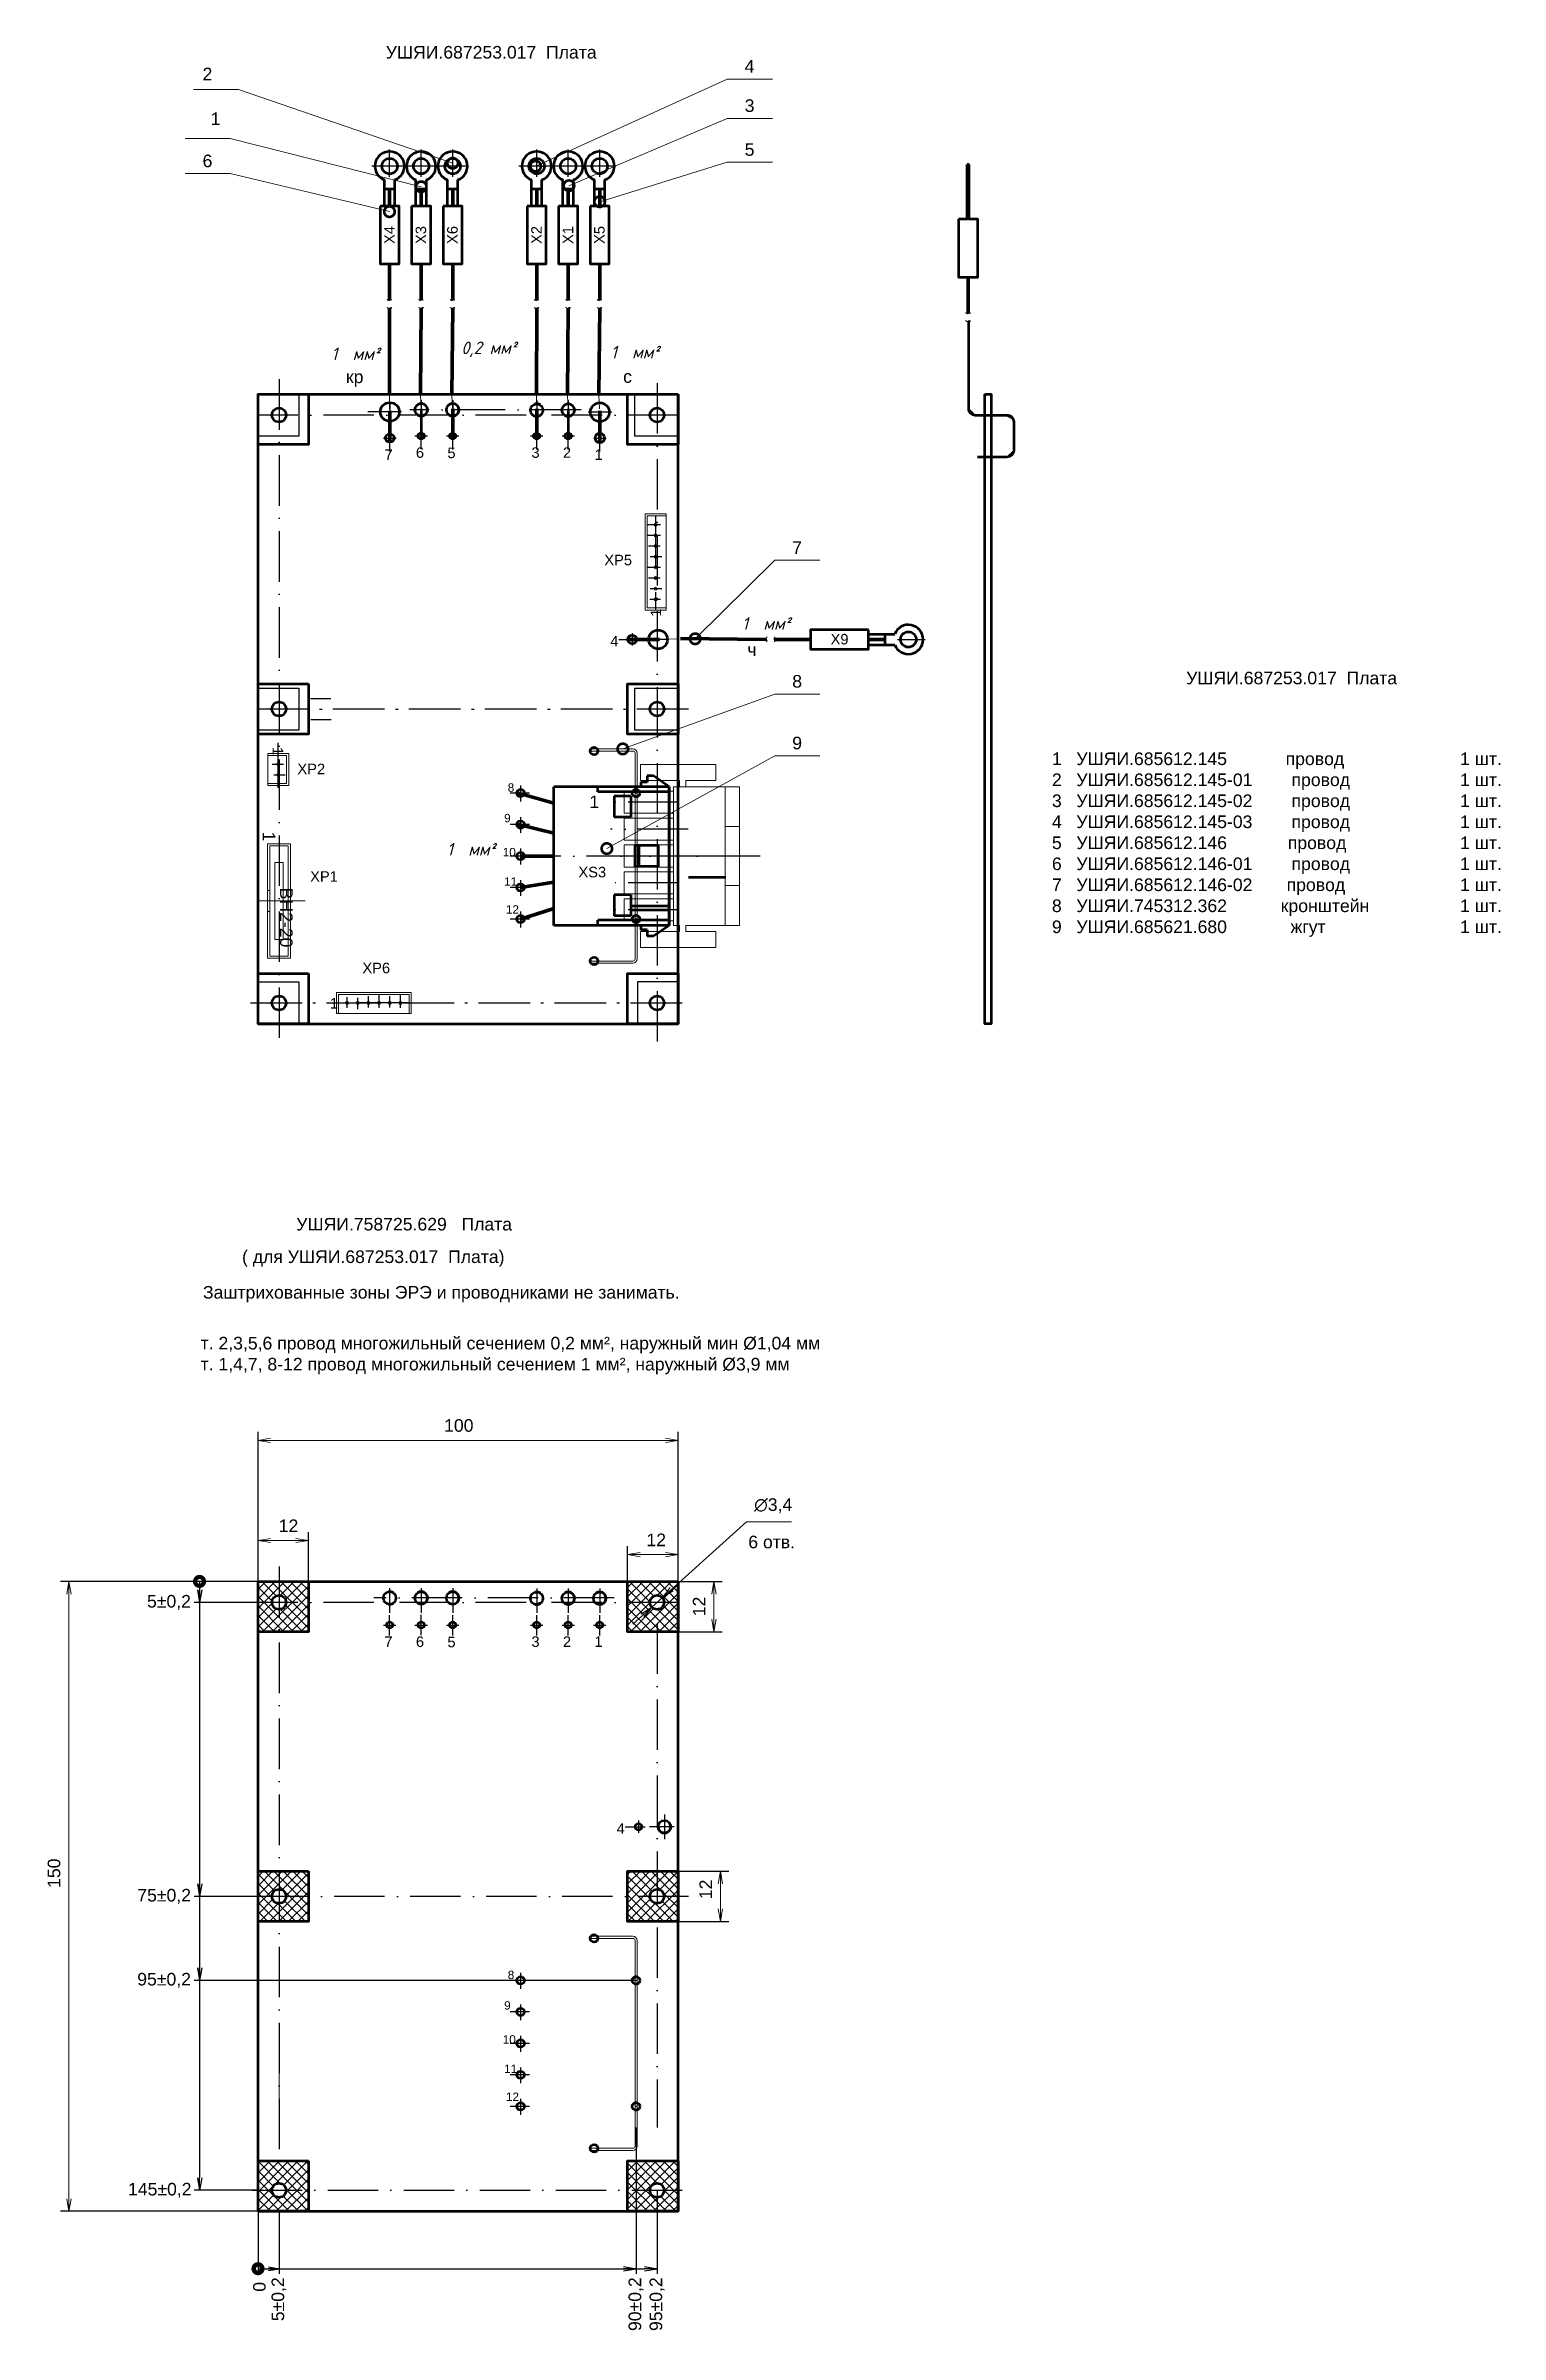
# Model space of a CAD drawing. Header units: millimetres. Extents: x 3219 to 51106, y -14166 to 2695.
# Drawn here: x 5096 to 5442, y 1405 to 1950 of the extents above; entities that cross this region are included whole.
import ezdxf

# ---------------------------------------------------------------- set-up
doc = ezdxf.new("R2010")
doc.units = ezdxf.units.MM
doc.linetypes.add('ACAD_ISO10W100', pattern=[18, 12, -3, 0, -3])
doc.linetypes.add('невидимая2', pattern=[4.7625, 3.175, -1.5875])
doc.layers.get('0').update_dxf_attribs({"lineweight": 53})
for name, color, linetype, lineweight in [('01', 254, 'Continuous', 70), ('1', 1, 'Continuous', 18), ('TEXT', 2, 'Continuous', 20), ('TONK', 3, 'Continuous', 20), ('жгут', 9, 'Continuous', 100), ('невидим', 1, 'невидимая2', 18), ('Оси', 3, 'ACAD_ISO10W100', 25), ('Размеры', 2, 'Continuous', 18), ('Штриховка', 80, 'Continuous', 20)]:
    doc.layers.add(name, color=color, linetype=linetype, lineweight=lineweight)
doc.styles.add('Arial', font='arial.ttf', dxfattribs={"height": 3})
doc.styles.add('Arialc', font='arial.ttf')
doc.styles.add('ArialCr', font='arial.ttf', dxfattribs={"height": 2.5})
doc.styles.add('гост', font='GOST Common Italic.ttf')
doc.dimstyles.new('Arial', dxfattribs={"dimscale": 0, "dimtxt": 3, "dimasz": 3, "dimexe": 2, "dimexo": 0, "dimgap": 2, "dimtad": 1, "dimtoh": 1, "dimdec": 1, "dimrnd": 0.1, "dimzin": 9, "dimtxsty": 'Arial', "dimblk": 'OPEN', "dimcen": -3, "dimdle": 1.25, "dimclrd": 256, "dimclre": 256, "dimclrt": 256, "dimadec": 1, "dimazin": 2, "dimtfac": 1, "dimtdec": 1, "dimtmove": 0, "dimatfit": 3, "dimldrblk": 'DOTSMALL', "dimfxl": 2, "dimtvp": 1.5, "dimtolj": 1, "dimtzin": 1, "dimlwd": -1, "dimarcsym": 0})
doc.dimstyles.new('Basa', dxfattribs={"dimtxt": 3, "dimasz": 3, "dimexe": 1.25, "dimexo": 0, "dimgap": 0, "dimtad": 0, "dimjust": 4, "dimtoh": 1, "dimdec": 1, "dimtxsty": 'Arial', "dimblk1": 'DOTSMALL', "dimblk2": 'OPEN', "dimsah": 1, "dimcen": 2.5, "dimclrd": 256, "dimclre": 256, "dimclrt": 256, "dimadec": 0, "dimazin": 0, "dimtfac": 1, "dimtdec": 1, "dimtmove": 1, "dimatfit": 3, "dimldrblk": 'OPEN', "dimfxl": 1.25, "dimarcsym": 0})
pattern_1 = [(315, (7249.3838, -1320.8676), (1.122532, 1.122532), []), (45, (7249.3838, -1320.8676), (-1.122532, 1.122532), [])]
pattern_2 = [(315, (7249.3838, -1330.8676), (1.122532, 1.122532), []), (45, (7249.3838, -1330.8676), (-1.122532, 1.122532), [])]
pattern_3 = [(315, (7249.3838, -1340.8676), (1.122532, 1.122532), []), (45, (7249.3838, -1340.8676), (-1.122532, 1.122532), [])]

msp = doc.modelspace()

# ---------------------------------------------------------------- texts
at = {"style": 'Arialc'}
for s, p in [('8', (5206.07, 1772.77)), ('9', (5205.21, 1765.5)), ('10', (5204.88, 1757.4)), ('11', (5205.22, 1750.41)), ('12', (5205.63, 1743.75)), ('8', (5206.07, 1490.03)), ('9', (5205.21, 1482.76)), ('10', (5204.88, 1474.66)), ('11', (5205.22, 1467.67)), ('12', (5205.63, 1461.01))]:
    msp.add_text(s, height=2, dxfattribs=at).set_placement(p)
msp.add_text('ВН2-20', height=3, rotation=270, dxfattribs=at).set_placement((5151.86, 1749.92))
for s, insert, char_height, width, attachment_point, style in [('4', (5263.65, 1945.52), 3, 10.8743, 5, 'Arial'), ('2', (5134.58, 1943.69), 3, 10.8743, 5, 'Arial'), ('3', (5263.65, 1936.14), 3, 10.8743, 5, 'Arial'), ('1', (5136.52, 1933.05), 3, 10.8743, 5, 'Arial'), ('6', (5134.58, 1922.98), 3, 10.8743, 5, 'Arial'), ('5', (5263.65, 1925.69), 3, 10.8743, 5, 'Arial'), ('кр', (5169.64, 1871.13), 3, 10.8743, 5, 'Arial'), ('с', (5234.59, 1871.63), 3, 10.8743, 5, 'Arial'), ('7', (5274.97, 1830.91), 3, 10.8743, 5, 'Arial'), ('XР5', (5232.36, 1827.94), 2.5, 13.8001, 5, 'ArialCr'), ('Х9', (5285.07, 1809.09), 2.5, 13.8001, 5, 'ArialCr'), ('ч', (5264.21, 1806.58), 3, 10.8743, 5, 'Arial'), ('8', (5274.97, 1799.05), 3, 10.8743, 5, 'Arial'), ('9', (5274.97, 1784.35), 3, 10.8743, 5, 'Arial'), ('\\P1   УШЯИ.685612.145            провод        ^I^I 1 шт.\\P2   УШЯИ.685612.145-01        провод       ^I^I 1 шт.\\P3   УШЯИ.685612.145-02        провод       ^I^I 1 шт.\\P4   УШЯИ.685612.145-03        провод       ^I^I 1 шт.\\P5   УШЯИ.685612.146^I       провод       ^I^I 1 шт.\\P6   УШЯИ.685612.146-01        провод       ^I^I 1 шт.\\P7   УШЯИ.685612.146-02       провод       ^I^I 1 шт.\\P8   УШЯИ.745312.362           кронштейн       ^I^I 1 шт.\\P9   УШЯИ.685621.680             жгут       ^I^I 1 шт.', (5335.63, 1787.13), 3, 155.9592, 1, 'Arial'), ('XР2', (5159.3, 1778.21), 2.5, 13.8001, 5, 'ArialCr'), ('XS3', (5226.2, 1753.63), 2.5, 13.8001, 5, 'ArialCr'), ('XР1', (5162.33, 1752.61), 2.5, 13.8001, 5, 'ArialCr'), ('XР6', (5174.77, 1730.79), 2.5, 13.8001, 5, 'ArialCr')]:
    msp.add_mtext(s, dxfattribs=dict(insert=insert, char_height=char_height, width=width, attachment_point=attachment_point, style=style))
at = {"char_height": 2.5, "width": 13.8001, "attachment_point": 5, "rotation": 90, "style": 'ArialCr'}
for s, insert in [('Х4', (5177.91, 1905.36)), ('Х3', (5185.41, 1905.36)), ('Х6', (5192.91, 1905.36)), ('Х5', (5227.91, 1905.36)), ('Х2', (5212.91, 1905.36)), ('Х1', (5220.41, 1905.36))]:
    msp.add_mtext(s, dxfattribs=dict(at, insert=insert))
at = {"layer": 'TEXT', "style": 'ArialCr'}
msp.add_text('1', height=3, dxfattribs=at).set_placement((5225.52, 1768.87))
msp.add_text('1', height=3, rotation=270, dxfattribs=at).set_placement((5147.71, 1763.3))
at = {"layer": 'TONK', "char_height": 3, "attachment_point": 4, "style": 'гост'}
for s, insert, width in [('1  мм²', (5164.07, 1877.07), 11.0428), ('0,2 мм²', (5195.01, 1878.13), 18.087), ('1  мм²', (5230.61, 1877.47), 11.0428), ('1  мм²', (5261.85, 1812.83), 11.0428), ('1  мм²', (5191.59, 1759.07), 11.0428)]:
    msp.add_mtext(s, dxfattribs=dict(at, insert=insert, width=width))
at = {"layer": 'Размеры', "style": 'Arialc'}
for s, height, p in [('УШЯИ.687253.017  Плата', 3, (5177.02, 1947.37)), ('7', 2.5, (5176.75, 1851.8)), ('6', 2.5, (5184.21, 1852.29)), ('5', 2.5, (5191.71, 1852.21)), ('3', 2.5, (5211.71, 1852.29)), ('2', 2.5, (5219.21, 1852.29)), ('1', 2.5, (5226.75, 1851.8)), ('4', 2.5, (5230.48, 1807.37)), ('УШЯИ.687253.017  Плата', 3, (5367.59, 1798.36)), ('УШЯИ.758725.629   Плата ', 3, (5155.72, 1668.3)), (' ( для УШЯИ.687253.017  Плата)', 3, (5141.65, 1660.55)), ('7', 2.5, (5176.71, 1569.13)), ('6', 2.5, (5184.21, 1569.13)), ('5', 2.5, (5191.71, 1569.05)), ('3', 2.5, (5211.71, 1569.13)), ('2', 2.5, (5219.21, 1569.13)), ('1', 2.5, (5226.71, 1569.13)), ('4', 2.5, (5231.98, 1524.63))]:
    msp.add_text(s, height=height, dxfattribs=at).set_placement(p)
at = {"layer": 'Размеры', "char_height": 3}
for s, insert, width, attachment_point, style in [('Заштрихованные зоны ЭРЭ и проводниками не занимать.', (5133.51, 1655.08), 148.4397, 1, 'Arialc'), ('т. 2,3,5,6 провод многожильный сечением 0,2 мм², наружный мин %%C1,04 мм\\Pт. 1,4,7, 8-12 провод многожильный сечением 1 мм², наружный %%C3,9 мм', (5132.96, 1642.97), 148.4397, 1, 'Arialc'), ('6 отв.', (5268.91, 1594.1), 13.5474, 5, 'Arial')]:
    msp.add_mtext(s, dxfattribs=dict(at, insert=insert, width=width, attachment_point=attachment_point, style=style))
at = {"layer": 'Размеры', "insert": (5148.43, 1417.91), "char_height": 3, "width": 2.7955, "attachment_point": 1, "rotation": 270, "style": 'Arial'}
msp.add_mtext('0', dxfattribs=at)

# ---------------------------------------------------------------- blocks, each defined once
blk = doc.blocks.new('A$C766C7C66')
for p, q in [((10.39, 35.62), (14.14, 38.22)), ((14.14, 38.22), (15.64, 38.22)), ((15.64, 36.72), (15.64, 38.22)), ((10.39, 35.62), (37.82, 35.62)), ((10.39, 35.62), (10.39, 2.6)), ((10.39, 2.6), (10.39, 35.62)), ((10.39, 34.42), (27.39, 34.42)), ((15.64, 36.72), (17.14, 36.72)), ((17.14, 35.62), (17.14, 36.72)), ((19.52, 33.36), (23.52, 33.36)), ((19.52, 28.36), (19.52, 33.36)), ((23.52, 28.36), (23.52, 33.36)), ((27.39, 35.62), (27.39, 34.42)), ((37.82, 35.62), (37.82, 2.6)), ((19.52, 31.91), (10.39, 31.91)), ((19.52, 31.01), (10.39, 31.01)), ((19.52, 28.36), (23.52, 28.36)), ((12.92, 21.61), (12.92, 16.61)), ((12.92, 21.61), (18.52, 21.61)), ((12.92, 16.61), (18.52, 16.61)), ((17.52, 21.61), (17.52, 16.61)), ((18.52, 21.61), (18.52, 16.61)), ((19.52, 9.86), (23.52, 9.86)), ((19.52, 4.86), (19.52, 9.86)), ((23.52, 4.86), (23.52, 9.86)), ((10.39, 3.8), (27.39, 3.8)), ((10.39, 2.6), (37.82, 2.6)), ((10.39, 2.6), (14.14, 0)), ((15.64, 1.5), (17.14, 1.5)), ((15.64, 0), (15.64, 1.5)), ((17.14, 1.5), (17.14, 2.6)), ((19.52, 4.86), (23.52, 4.86)), ((27.39, 3.8), (27.39, 2.6)), ((14.14, 0), (15.64, 0))]:
    blk.add_line(p, q)
at = {"layer": 'Оси'}
blk.add_line((0, 19.11), (40.87, 19.11), dxfattribs=at)
blk = doc.blocks.new('A$C15A94739')
for p, q in [((4.94, 38.27), (17.69, 38.27)), ((4.94, 38.27), (4.94, 5.25)), ((8.34, 38.27), (8.34, 5.25)), ((10.54, 43.52), (28.54, 43.52)), ((10.54, 43.52), (10.54, 39.77)), ((10.54, 39.77), (17.69, 39.77)), ((17.69, 39.77), (17.69, 38.27)), ((19.19, 39.77), (28.54, 39.77)), ((19.19, 39.77), (19.19, 38.27)), ((19.19, 38.27), (20.69, 38.27)), ((20.69, 38.27), (20.69, 5.25)), ((20.69, 38.27), (20.69, 5.25)), ((28.54, 43.52), (28.54, 39.77)), ((20.69, 37.18), (32.37, 37.18)), ((32.37, 37.18), (32.37, 31.93)), ((4.94, 28.76), (8.34, 28.76)), ((20.69, 31.93), (32.37, 31.93)), ((20.69, 30.78), (32.37, 30.78)), ((32.37, 30.78), (32.37, 25.53)), ((20.69, 25.53), (32.37, 25.53)), ((20.69, 24.38), (32.37, 24.38)), ((32.37, 24.38), (32.37, 19.13)), ((20.69, 19.13), (32.37, 19.13)), ((20.69, 17.98), (32.37, 17.98)), ((32.37, 17.98), (32.37, 12.73)), ((4.94, 14.76), (8.34, 14.76)), ((20.69, 12.73), (32.37, 12.73)), ((20.69, 11.58), (32.37, 11.58)), ((32.37, 11.58), (32.37, 6.33)), ((20.69, 6.33), (32.37, 6.33)), ((4.94, 5.25), (20.69, 5.25)), ((10.54, 3.75), (17.69, 3.75)), ((10.54, 3.75), (10.54, 0)), ((17.69, 5.25), (17.69, 3.75)), ((19.19, 5.25), (19.19, 3.75)), ((19.19, 3.75), (28.54, 3.75)), ((28.54, 3.75), (28.54, 0)), ((10.54, 0), (28.54, 0))]:
    blk.add_line(p, q)
at = {"layer": 'Оси'}
for p, q in [((19.42, 34.56), (36.08, 34.56)), ((19.42, 28.16), (36.08, 28.16)), ((0, 21.76), (41.15, 21.76)), ((17.19, 15.36), (35.64, 15.36)), ((19.42, 8.96), (36.08, 8.96))]:
    blk.add_line(p, q, dxfattribs=at)
blk = doc.blocks.new('_DotSmall')
at = {"color": 0, "linetype": 'ByBlock', "const_width": 0.5}
blk.add_lwpolyline([(-0.0625, 0, 1), (0.0625, 0, 1)], format="xyb", close=True, dxfattribs=at)
blk = doc.blocks.new('_Open')
at = {"color": 0, "linetype": 'ByBlock', "lineweight": -2}
for p, q in [((-1, 0.17), (0, 0)), ((-1, -0.17), (0, 0)), ((0, 0), (-1, 0))]:
    blk.add_line(p, q, dxfattribs=at)
blk = doc.blocks.new('*D402')
at = {"layer": 'Defpoints', "color": 0, "transparency": 16777216}
for p in [(5146.62, 1434.73), (5151.62, 1434.73), (5151.62, 1421.07)]:
    blk.add_point(p, dxfattribs=at)
at = {"layer": 'Размеры', "lineweight": -2, "transparency": 16777216}
for p, q in [((5146.62, 1434.73), (5146.62, 1419.82)), ((5151.62, 1434.73), (5151.62, 1419.82)), ((5146.62, 1421.07), (5149.12, 1421.07))]:
    blk.add_line(p, q, dxfattribs=at)
at = {"layer": 'Размеры', "lineweight": -2, "transparency": 16777216, "xscale": 2.5, "yscale": 2.5, "zscale": 2.5, "rotation": 180}
blk.add_blockref('_DotSmall', (5146.62, 1421.07), dxfattribs=at)
at = {"layer": 'Размеры', "lineweight": -2, "transparency": 16777216, "xscale": 2.5, "yscale": 2.5, "zscale": 2.5}
blk.add_blockref('_Open', (5151.62, 1421.07), dxfattribs=at)
at = {"layer": 'Размеры', "transparency": 16777216, "insert": (5151.62, 1413.79), "char_height": 3, "attachment_point": 5, "rotation": 90, "style": 'Arial'}
blk.add_mtext('5±0,2', dxfattribs=at)
blk = doc.blocks.new('*D403')
at = {"layer": 'Defpoints', "color": 0, "transparency": 16777216}
for p in [(5241.62, 1439.73), (5146.62, 1434.73), (5241.62, 1421.07)]:
    blk.add_point(p, dxfattribs=at)
at = {"layer": 'Размеры', "lineweight": -2, "transparency": 16777216}
for p, q in [((5241.62, 1439.73), (5241.62, 1419.82)), ((5146.62, 1434.73), (5146.62, 1419.82)), ((5146.62, 1421.07), (5238.62, 1421.07))]:
    blk.add_line(p, q, dxfattribs=at)
at = {"layer": 'Размеры', "lineweight": -2, "transparency": 16777216, "xscale": 3, "yscale": 3, "zscale": 3, "rotation": 180}
blk.add_blockref('_DotSmall', (5146.62, 1421.07), dxfattribs=at)
at = {"layer": 'Размеры', "lineweight": -2, "transparency": 16777216, "xscale": 3, "yscale": 3, "zscale": 3}
blk.add_blockref('_Open', (5241.62, 1421.07), dxfattribs=at)
at = {"layer": 'Размеры', "transparency": 16777216, "insert": (5241.62, 1412.62), "char_height": 3, "attachment_point": 5, "rotation": 90, "style": 'Arial'}
blk.add_mtext('95±0,2', dxfattribs=at)
blk = doc.blocks.new('*D404')
at = {"layer": 'Defpoints', "color": 0, "transparency": 16777216}
for p in [(5236.62, 1454.73), (5146.62, 1434.73), (5236.62, 1421.07)]:
    blk.add_point(p, dxfattribs=at)
at = {"layer": 'Размеры', "lineweight": -2, "transparency": 16777216}
for p, q in [((5236.62, 1454.73), (5236.62, 1419.82)), ((5146.62, 1434.73), (5146.62, 1419.82)), ((5146.62, 1421.07), (5233.62, 1421.07))]:
    blk.add_line(p, q, dxfattribs=at)
at = {"layer": 'Размеры', "lineweight": -2, "transparency": 16777216, "xscale": 3, "yscale": 3, "zscale": 3, "rotation": 180}
blk.add_blockref('_DotSmall', (5146.62, 1421.07), dxfattribs=at)
at = {"layer": 'Размеры', "lineweight": -2, "transparency": 16777216, "xscale": 3, "yscale": 3, "zscale": 3}
blk.add_blockref('_Open', (5236.62, 1421.07), dxfattribs=at)
at = {"layer": 'Размеры', "transparency": 16777216, "insert": (5236.62, 1412.62), "char_height": 3, "attachment_point": 5, "rotation": 90, "style": 'Arial'}
blk.add_mtext('90±0,2', dxfattribs=at)
blk = doc.blocks.new('*D405')
at = {"layer": 'Defpoints', "color": 0, "transparency": 16777216}
for p in [(5146.62, 1584.73), (5132.7, 1579.73), (5146.62, 1579.73)]:
    blk.add_point(p, dxfattribs=at)
at = {"layer": 'Размеры', "lineweight": -2, "transparency": 16777216}
for p, q in [((5146.62, 1584.73), (5131.45, 1584.73)), ((5132.7, 1584.73), (5132.7, 1582.73)), ((5146.62, 1579.73), (5131.45, 1579.73))]:
    blk.add_line(p, q, dxfattribs=at)
at = {"layer": 'Размеры', "lineweight": -2, "transparency": 16777216, "xscale": 3, "yscale": 3, "zscale": 3}
for name, p, rotation in [('_DotSmall', (5132.7, 1584.73), 90), ('_Open', (5132.7, 1579.73), 270)]:
    blk.add_blockref(name, p, dxfattribs=dict(at, rotation=rotation))
at = {"layer": 'Размеры', "transparency": 16777216, "insert": (5125.42, 1579.73), "char_height": 3, "attachment_point": 5, "style": 'Arial'}
blk.add_mtext('5±0,2', dxfattribs=at)
blk = doc.blocks.new('*D406')
at = {"layer": 'Defpoints', "color": 0, "transparency": 16777216}
for p in [(5146.62, 1584.73), (5132.7, 1509.73), (5146.62, 1509.73)]:
    blk.add_point(p, dxfattribs=at)
at = {"layer": 'Размеры', "lineweight": -2, "transparency": 16777216}
for p, q in [((5146.62, 1584.73), (5131.45, 1584.73)), ((5132.7, 1584.73), (5132.7, 1512.73)), ((5146.62, 1509.73), (5131.45, 1509.73))]:
    blk.add_line(p, q, dxfattribs=at)
at = {"layer": 'Размеры', "lineweight": -2, "transparency": 16777216, "xscale": 3, "yscale": 3, "zscale": 3}
for name, p, rotation in [('_DotSmall', (5132.7, 1584.73), 90), ('_Open', (5132.7, 1509.73), 270)]:
    blk.add_blockref(name, p, dxfattribs=dict(at, rotation=rotation))
at = {"layer": 'Размеры', "transparency": 16777216, "insert": (5124.27, 1509.73), "char_height": 3, "attachment_point": 5, "style": 'Arial'}
blk.add_mtext('75±0,2', dxfattribs=at)
blk = doc.blocks.new('*D407')
at = {"layer": 'Defpoints', "color": 0, "transparency": 16777216}
for p in [(5146.62, 1584.73), (5132.7, 1439.73), (5146.62, 1439.73)]:
    blk.add_point(p, dxfattribs=at)
at = {"layer": 'Размеры', "lineweight": -2, "transparency": 16777216}
for p, q in [((5146.62, 1584.73), (5131.45, 1584.73)), ((5132.7, 1584.73), (5132.7, 1442.73)), ((5146.62, 1439.73), (5131.45, 1439.73))]:
    blk.add_line(p, q, dxfattribs=at)
at = {"layer": 'Размеры', "lineweight": -2, "transparency": 16777216, "xscale": 3, "yscale": 3, "zscale": 3}
for name, p, rotation in [('_DotSmall', (5132.7, 1584.73), 90), ('_Open', (5132.7, 1439.73), 270)]:
    blk.add_blockref(name, p, dxfattribs=dict(at, rotation=rotation))
at = {"layer": 'Размеры', "transparency": 16777216, "insert": (5123.23, 1439.73), "char_height": 3, "attachment_point": 5, "style": 'Arial'}
blk.add_mtext('145±0,2', dxfattribs=at)
blk = doc.blocks.new('*D408')
at = {"layer": 'Defpoints', "color": 0, "transparency": 16777216}
for p in [(5146.62, 1584.73), (5132.7, 1489.73), (5236.62, 1489.73)]:
    blk.add_point(p, dxfattribs=at)
at = {"layer": 'Размеры', "lineweight": -2, "transparency": 16777216}
for p, q in [((5146.62, 1584.73), (5131.45, 1584.73)), ((5132.7, 1584.73), (5132.7, 1492.73)), ((5236.62, 1489.73), (5131.45, 1489.73))]:
    blk.add_line(p, q, dxfattribs=at)
at = {"layer": 'Размеры', "lineweight": -2, "transparency": 16777216, "xscale": 3, "yscale": 3, "zscale": 3}
for name, p, rotation in [('_DotSmall', (5132.7, 1584.73), 90), ('_Open', (5132.7, 1489.73), 270)]:
    blk.add_blockref(name, p, dxfattribs=dict(at, rotation=rotation))
at = {"layer": 'Размеры', "transparency": 16777216, "insert": (5124.26, 1489.73), "char_height": 3, "attachment_point": 5, "style": 'Arial'}
blk.add_mtext('95±0,2', dxfattribs=at)
blk = doc.blocks.new('*D409')
at = {"layer": 'Defpoints', "color": 0, "transparency": 16777216}
for p in [(5146.62, 1618.32), (5146.62, 1584.73), (5246.62, 1584.73)]:
    blk.add_point(p, dxfattribs=at)
at = {"layer": 'Размеры', "lineweight": -2, "transparency": 16777216}
for p, q in [((5146.62, 1584.73), (5146.62, 1620.32)), ((5246.62, 1584.73), (5246.62, 1620.32))]:
    blk.add_line(p, q, dxfattribs=at)
at = {"layer": 'Размеры', "transparency": 16777216}
blk.add_line((5243.62, 1618.32), (5149.62, 1618.32), dxfattribs=at)
at = {"layer": 'Размеры', "transparency": 16777216, "xscale": 3, "yscale": 3, "zscale": 3, "rotation": 180}
blk.add_blockref('_Open', (5146.62, 1618.32), dxfattribs=at)
at = {"layer": 'Размеры', "transparency": 16777216, "xscale": 3, "yscale": 3, "zscale": 3}
blk.add_blockref('_Open', (5246.62, 1618.32), dxfattribs=at)
at = {"layer": 'Размеры', "transparency": 16777216, "insert": (5194.42, 1621.85), "char_height": 3, "attachment_point": 5, "style": 'Arial'}
blk.add_mtext('\\A1;100', dxfattribs=at)
blk = doc.blocks.new('*D396')
at = {"layer": 'Defpoints', "color": 0, "transparency": 16777216}
for p in [(5246.62, 1584.73), (5246.62, 1572.73), (5255.15, 1572.73)]:
    blk.add_point(p, dxfattribs=at)
at = {"layer": 'Размеры', "lineweight": -2, "transparency": 16777216}
for p, q in [((5246.62, 1584.73), (5257.15, 1584.73)), ((5246.62, 1572.73), (5257.15, 1572.73))]:
    blk.add_line(p, q, dxfattribs=at)
at = {"layer": 'Размеры', "transparency": 16777216}
blk.add_line((5255.15, 1581.73), (5255.15, 1575.73), dxfattribs=at)
at = {"layer": 'Размеры', "transparency": 16777216, "xscale": 3, "yscale": 3, "zscale": 3}
for p, rotation in [((5255.15, 1584.73), 90), ((5255.15, 1572.73), 270)]:
    blk.add_blockref('_Open', p, dxfattribs=dict(at, rotation=rotation))
at = {"layer": 'Размеры', "transparency": 16777216, "insert": (5251.64, 1578.77), "char_height": 3, "attachment_point": 5, "rotation": 90, "style": 'Arial'}
blk.add_mtext('\\A1;12', dxfattribs=at)
blk = doc.blocks.new('*D397')
at = {"layer": 'Defpoints', "color": 0, "transparency": 16777216}
for p in [(5246.62, 1591.11), (5234.62, 1584.73), (5246.62, 1584.73)]:
    blk.add_point(p, dxfattribs=at)
at = {"layer": 'Размеры', "lineweight": -2, "transparency": 16777216}
for p, q in [((5234.62, 1584.73), (5234.62, 1593.11)), ((5246.62, 1584.73), (5246.62, 1593.11))]:
    blk.add_line(p, q, dxfattribs=at)
at = {"layer": 'Размеры', "transparency": 16777216}
blk.add_line((5237.62, 1591.11), (5243.62, 1591.11), dxfattribs=at)
at = {"layer": 'Размеры', "transparency": 16777216, "xscale": 3, "yscale": 3, "zscale": 3, "rotation": 180}
blk.add_blockref('_Open', (5234.62, 1591.11), dxfattribs=at)
at = {"layer": 'Размеры', "transparency": 16777216, "xscale": 3, "yscale": 3, "zscale": 3}
blk.add_blockref('_Open', (5246.62, 1591.11), dxfattribs=at)
at = {"layer": 'Размеры', "transparency": 16777216, "insert": (5241.42, 1594.62), "char_height": 3, "attachment_point": 5, "style": 'Arial'}
blk.add_mtext('\\A1;12', dxfattribs=at)
blk = doc.blocks.new('*D398')
at = {"layer": 'Defpoints', "color": 0, "transparency": 16777216}
for p in [(5246.62, 1515.73), (5246.62, 1503.73), (5256.7, 1503.73)]:
    blk.add_point(p, dxfattribs=at)
at = {"layer": 'Размеры', "lineweight": -2, "transparency": 16777216}
for p, q in [((5246.62, 1515.73), (5258.7, 1515.73)), ((5246.62, 1503.73), (5258.7, 1503.73))]:
    blk.add_line(p, q, dxfattribs=at)
at = {"layer": 'Размеры', "transparency": 16777216}
blk.add_line((5256.7, 1512.73), (5256.7, 1506.73), dxfattribs=at)
at = {"layer": 'Размеры', "transparency": 16777216, "xscale": 3, "yscale": 3, "zscale": 3}
for p, rotation in [((5256.7, 1515.73), 90), ((5256.7, 1503.73), 270)]:
    blk.add_blockref('_Open', p, dxfattribs=dict(at, rotation=rotation))
at = {"layer": 'Размеры', "transparency": 16777216, "insert": (5253.2, 1511.39), "char_height": 3, "attachment_point": 5, "rotation": 90, "style": 'Arial'}
blk.add_mtext('\\A1;12', dxfattribs=at)
blk = doc.blocks.new('*D399')
at = {"layer": 'Defpoints', "color": 0, "transparency": 16777216}
for p in [(5146.62, 1594.47), (5146.62, 1584.73), (5158.62, 1584.73)]:
    blk.add_point(p, dxfattribs=at)
at = {"layer": 'Размеры', "lineweight": -2, "transparency": 16777216}
for p, q in [((5146.62, 1584.73), (5146.62, 1596.47)), ((5158.62, 1584.73), (5158.62, 1596.47))]:
    blk.add_line(p, q, dxfattribs=at)
at = {"layer": 'Размеры', "transparency": 16777216}
blk.add_line((5155.62, 1594.47), (5149.62, 1594.47), dxfattribs=at)
at = {"layer": 'Размеры', "transparency": 16777216, "xscale": 3, "yscale": 3, "zscale": 3, "rotation": 180}
blk.add_blockref('_Open', (5146.62, 1594.47), dxfattribs=at)
at = {"layer": 'Размеры', "transparency": 16777216, "xscale": 3, "yscale": 3, "zscale": 3}
blk.add_blockref('_Open', (5158.62, 1594.47), dxfattribs=at)
at = {"layer": 'Размеры', "transparency": 16777216, "insert": (5153.88, 1597.98), "char_height": 3, "attachment_point": 5, "style": 'Arial'}
blk.add_mtext('\\A1;12', dxfattribs=at)
blk = doc.blocks.new('*D400')
at = {"layer": 'Defpoints', "color": 0, "transparency": 16777216}
for p in [(5242.88, 1580.87), (5240.36, 1578.59)]:
    blk.add_point(p, dxfattribs=at)
at = {"layer": 'Размеры', "transparency": 16777216}
for p, q in [((5262.92, 1598.88), (5245.11, 1582.87)), ((5273.63, 1598.88), (5262.92, 1598.88)), ((5240.36, 1578.59), (5242.88, 1580.87)), ((5238.13, 1576.59), (5235.89, 1574.58))]:
    blk.add_line(p, q, dxfattribs=at)
at = {"layer": 'Размеры', "transparency": 16777216, "xscale": 3, "yscale": 3, "zscale": 3}
for p, rotation in [((5242.88, 1580.87), 221.9673131753704), ((5240.36, 1578.59), 41.96731317537039)]:
    blk.add_blockref('_Open', p, dxfattribs=dict(at, rotation=rotation))
at = {"layer": 'Размеры', "transparency": 16777216, "insert": (5269.27, 1602.74), "char_height": 3, "attachment_point": 5, "style": 'Arial'}
blk.add_mtext('\\A1;∅3,4', dxfattribs=at)
blk = doc.blocks.new('*D401')
at = {"layer": 'Defpoints', "color": 0, "transparency": 16777216}
for p in [(5146.62, 1584.73), (5101.59, 1434.73), (5146.62, 1434.73)]:
    blk.add_point(p, dxfattribs=at)
at = {"layer": 'Размеры', "lineweight": -2, "transparency": 16777216}
for p, q in [((5146.62, 1584.73), (5099.59, 1584.73)), ((5146.62, 1434.73), (5099.59, 1434.73))]:
    blk.add_line(p, q, dxfattribs=at)
at = {"layer": 'Размеры', "transparency": 16777216}
blk.add_line((5101.59, 1581.73), (5101.59, 1437.73), dxfattribs=at)
at = {"layer": 'Размеры', "transparency": 16777216, "xscale": 3, "yscale": 3, "zscale": 3}
for p, rotation in [((5101.59, 1584.73), 90), ((5101.59, 1434.73), 270)]:
    blk.add_blockref('_Open', p, dxfattribs=dict(at, rotation=rotation))
at = {"layer": 'Размеры', "transparency": 16777216, "insert": (5098.06, 1515.24), "char_height": 3, "attachment_point": 5, "rotation": 90, "style": 'Arial'}
blk.add_mtext('\\A1;150', dxfattribs=at)
blk = doc.blocks.new('A$C7cf964cf')
for p, q in [((-22.4, 5), (-22.4, 0)), ((-22.4, 5), (0.5, 5)), ((-22.4, 0), (-22.4, 5)), ((0.5, 5), (-22.4, 5)), ((-22.4, 0), (0.5, 0)), ((0.5, 0), (-22.4, 0)), ((-21.9, 0), (-21.9, 4.5)), ((0, 4.5), (-21.9, 4.5)), ((0, 0), (0, 4.5)), ((0.5, 5), (0.5, 0)), ((0.5, 0), (0.5, 5))]:
    blk.add_line(p, q)
for centre in [(-19.86, 2.5), (-17.32, 2.5), (-14.78, 2.5), (-12.24, 2.5), (-9.7, 2.5), (-7.16, 2.5), (-4.62, 2.5), (-2.08, 2.5)]:
    blk.add_circle(centre, 0.35)
at = {"layer": 'Оси'}
for p, q in [((0, 2.5), (-22.4, 2.5)), ((-19.86, 1.32), (-19.86, 3.86)), ((-17.32, 1.03), (-17.32, 3.76)), ((-14.78, 1.42), (-14.78, 4.15)), ((-12.24, 1.32), (-12.24, 4.45)), ((-9.7, 1.03), (-9.7, 3.76)), ((-7.16, 1.42), (-7.16, 4.15)), ((-4.62, 1.32), (-4.62, 4.45)), ((-2.08, 1.32), (-2.08, 4.45))]:
    blk.add_line(p, q, dxfattribs=at)
at = {"style": 'Arialc'}
blk.add_text('1', height=2.5, dxfattribs=at).set_placement((-23.96, 1.18))
blk = doc.blocks.new('A$C4d0c2a60')
for p, q in [((-6.02, 5), (-6.02, 0)), ((-6.02, 5), (1.6, 5)), ((-6.02, 0), (-6.02, 5)), ((1.6, 5), (-6.02, 5)), ((-6.02, 0), (1.6, 0)), ((1.6, 0), (-6.02, 0)), ((-5.52, 0), (-5.52, 4.5)), ((1.1, 4.5), (-5.52, 4.5)), ((1.1, 0), (1.1, 4.5)), ((1.6, 5), (1.6, 0)), ((1.6, 0), (1.6, 5))]:
    blk.add_line(p, q)
for centre in [(-3.48, 2.5), (-0.94, 2.5)]:
    blk.add_circle(centre, 0.35)
at = {"layer": 'Оси'}
for p, q in [((2.15, 2.5), (-8.56, 2.5)), ((-3.48, 1.03), (-3.48, 3.76)), ((-0.94, 1.42), (-0.94, 4.15))]:
    blk.add_line(p, q, dxfattribs=at)
at = {"style": 'Arialc'}
blk.add_text('1', height=2.5, dxfattribs=at).set_placement((-7.58, 1.18))
blk = doc.blocks.new('A$C37fabe92')
for p, q in [((2.5, 17.8), (-2.5, 17.8)), ((-2.5, 17.8), (-2.5, 0)), ((-2.5, 17.8), (2.5, 17.8)), ((-2.5, 0), (-2.5, 17.8)), ((-2.5, 17.3), (2, 17.3)), ((2, 0.5), (2, 17.3)), ((2.5, 17.8), (2.5, 0)), ((2.5, 0), (2.5, 17.8)), ((-2.5, 0.5), (2, 0.5)), ((2.5, 0), (-2.5, 0)), ((-2.5, 0), (2.5, 0))]:
    blk.add_line(p, q)
for centre in [(0, 15.26), (0, 12.72), (0, 10.18), (0, 7.64), (0, 5.1), (0, 2.56)]:
    blk.add_circle(centre, 0.35)
at = {"layer": 'Оси'}
for p, q in [((0, 0.5), (0, 17.8)), ((-1.47, 12.72), (1.26, 12.72)), ((-1.18, 15.26), (1.36, 15.26)), ((-1.18, 7.64), (1.95, 7.64)), ((-1.08, 10.18), (1.65, 10.18)), ((-1.18, 2.56), (1.95, 2.56)), ((-1.08, 5.1), (1.65, 5.1))]:
    blk.add_line(p, q, dxfattribs=at)
at = {"style": 'Arialc'}
blk.add_text('1', height=2.5, rotation=270, dxfattribs=at).set_placement((-1.32, 19.36))
blk = doc.blocks.new('A$C3702a2b4')
for p, q in [((0, 7.2), (0, -4.25)), ((-13.65, 3.72), (-13.65, -1.73)), ((-13.65, 3.72), (13.65, 3.72)), ((-13.15, 3.2), (13.15, 3.2)), ((-13.15, 3.2), (-13.15, -1.2)), ((-9.15, 2), (-9.15, 0)), ((-9.15, 2), (9.15, 2)), ((-9.15, 0), (9.15, 0)), ((9.15, 2), (9.15, 0)), ((13.15, 3.2), (13.15, -1.2)), ((13.65, 3.72), (13.65, -1.73)), ((-13.65, -1.73), (13.65, -1.73)), ((-13.15, -1.2), (13.15, -1.2)), ((-2.5, -1.2), (-2.5, -1.73)), ((2.5, -1.2), (2.5, -1.73))]:
    blk.add_line(p, q)

# ---------------------------------------------------------------- dimensions: what is measured, and where the dimension line sits
at = {"layer": 'Размеры'}
for base, p1, p2, picture, middle in [((5146.62, 1618.32), (5246.62, 1584.73), (5146.62, 1584.73), '*D409', (5194.42, 1618.32)), ((5146.62, 1594.47), (5158.62, 1584.73), (5146.62, 1584.73), '*D399', (5153.88, 1594.47)), ((5246.62, 1591.11), (5234.62, 1584.73), (5246.62, 1584.73), '*D397', (5241.42, 1591.11))]:
    dim = msp.add_linear_dim(base=base, p1=p1, p2=p2, dimstyle='Arial', override={"dimscale": 1}, dxfattribs=at)
    dim.commit()
    dim.dimension.update_dxf_attribs({"geometry": picture, "text_midpoint": middle, "dimtype": 160})
dim = msp.add_diameter_dim_2p(p1=(5240.36, 1578.59), p2=(5242.88, 1580.87), dimstyle='Arial', override={"dimscale": 1}, dxfattribs=at)
dim.commit()
dim.dimension.update_dxf_attribs({"geometry": '*D400', "text_midpoint": (5269.27, 1598.88), "dimtype": 163})
for base, p1, p2, picture, middle in [((5101.59, 1434.73), (5146.62, 1584.73), (5146.62, 1434.73), '*D401', (5101.59, 1515.24)), ((5255.15, 1572.73), (5246.62, 1584.73), (5246.62, 1572.73), '*D396', (5255.15, 1578.77)), ((5256.7, 1503.73), (5246.62, 1515.73), (5246.62, 1503.73), '*D398', (5256.7, 1511.39))]:
    dim = msp.add_linear_dim(base=base, p1=p1, p2=p2, angle=270, dimstyle='Arial', override={"dimscale": 1}, dxfattribs=at)
    dim.commit()
    dim.dimension.update_dxf_attribs({"geometry": picture, "text_midpoint": middle, "dimtype": 160})
for base, p2, picture, middle in [((5132.7, 1439.73), (5146.62, 1439.73), '*D407', (5123.23, 1439.73)), ((5132.7, 1489.73), (5236.62, 1489.73), '*D408', (5124.26, 1489.73)), ((5132.7, 1509.73), (5146.62, 1509.73), '*D406', (5124.27, 1509.73)), ((5132.7, 1579.73), (5146.62, 1579.73), '*D405', (5125.42, 1579.73))]:
    dim = msp.add_linear_dim(base=base, p1=(5146.62, 1584.73), p2=p2, angle=270, dimstyle='Basa', override={"dimgap": 1, "dimtol": 1, "dimlim": 0, "dimtp": 0.2, "dimtm": 0.2}, dxfattribs=at)
    dim.commit()
    dim.dimension.update_dxf_attribs({"geometry": picture, "text_midpoint": middle})
for base, p2, override, picture, middle in [((5236.62, 1421.07), (5236.62, 1454.73), {"dimgap": 1, "dimtol": 1, "dimlim": 0, "dimtp": 0.2, "dimtm": 0.2}, '*D404', (5236.62, 1412.62)), ((5241.62, 1421.07), (5241.62, 1439.73), {"dimgap": 1, "dimtol": 1, "dimlim": 0, "dimtp": 0.2, "dimtm": 0.2}, '*D403', (5241.62, 1412.62)), ((5151.62, 1421.07), (5151.62, 1434.73), {"dimasz": 2.5, "dimgap": 1, "dimtol": 1, "dimlim": 0, "dimtp": 0.2, "dimtm": 0.2}, '*D402', (5151.62, 1413.79))]:
    dim = msp.add_linear_dim(base=base, p1=(5146.62, 1434.73), p2=p2, dimstyle='Basa', override=override, dxfattribs=at)
    dim.commit()
    dim.dimension.update_dxf_attribs({"geometry": picture, "text_midpoint": middle})

# ---------------------------------------------------------------- hatches: boundary and pattern name
at = {"layer": 'Штриховка'}
h = msp.add_hatch(dxfattribs=at)
h.set_pattern_fill('ANSI37', color=256, scale=0.5, angle=-90)
h.set_pattern_definition(pattern_1)
h.paths.add_polyline_path([(5153.32, 1579.73, 0.414214), (5151.62, 1581.43, 0.414214), (5149.92, 1579.73), (5146.62, 1579.73), (5146.62, 1584.73), (5158.62, 1584.73), (5158.62, 1579.73)])
h.paths.add_polyline_path([(5146.62, 1572.73), (5146.62, 1579.73), (5149.92, 1579.73, 0.414214), (5151.62, 1578.03, 0.414214), (5153.32, 1579.73), (5158.62, 1579.73), (5158.62, 1572.73)])
h = msp.add_hatch(dxfattribs=at)
h.set_pattern_fill('ANSI37', color=256, scale=0.5, angle=-90)
h.set_pattern_definition(pattern_1)
h.paths.add_polyline_path([(5239.92, 1579.73, -1), (5243.32, 1579.73), (5246.62, 1579.73), (5246.62, 1584.73), (5234.62, 1584.73), (5234.62, 1579.73)])
h.paths.add_polyline_path([(5239.92, 1579.73), (5234.62, 1579.73), (5234.62, 1572.73), (5246.62, 1572.73), (5246.62, 1579.73), (5243.32, 1579.73, -1)])
h = msp.add_hatch(dxfattribs=at)
h.set_pattern_fill('ANSI37', color=256, scale=0.5, angle=-90)
h.set_pattern_definition(pattern_2)
h.paths.add_polyline_path([(5153.32, 1509.73, 0.414214), (5151.62, 1511.43), (5151.62, 1515.73), (5158.62, 1515.73), (5158.62, 1509.73)])
h.paths.add_polyline_path([(5146.62, 1509.73), (5146.62, 1515.73), (5151.62, 1515.73), (5151.62, 1511.43, 0.414214), (5149.92, 1509.73)])
h.paths.add_polyline_path([(5146.62, 1503.73), (5146.62, 1509.73), (5149.92, 1509.73, 0.414214), (5151.62, 1508.03), (5151.62, 1503.73)])
h.paths.add_polyline_path([(5151.62, 1503.73), (5151.62, 1508.03, 0.414214), (5153.32, 1509.73), (5158.62, 1509.73), (5158.62, 1503.73)])
h = msp.add_hatch(dxfattribs=at)
h.set_pattern_fill('ANSI37', color=256, scale=0.5, angle=-90)
h.set_pattern_definition(pattern_2)
h.paths.add_polyline_path([(5239.92, 1509.73, -0.414214), (5241.62, 1511.43), (5241.62, 1515.73), (5234.62, 1515.73), (5234.62, 1509.73)])
h.paths.add_polyline_path([(5246.62, 1509.73), (5246.62, 1515.73), (5241.62, 1515.73), (5241.62, 1511.43, -0.414214), (5243.32, 1509.73)])
h.paths.add_polyline_path([(5246.62, 1503.73), (5246.62, 1509.73), (5243.32, 1509.73, -0.414214), (5241.62, 1508.03), (5241.62, 1503.73)])
h.paths.add_polyline_path([(5241.62, 1503.73), (5241.62, 1508.03, -0.414214), (5239.92, 1509.73), (5234.62, 1509.73), (5234.62, 1503.73)])
h = msp.add_hatch(dxfattribs=at)
h.set_pattern_fill('ANSI37', color=256, scale=0.5, angle=-90)
h.set_pattern_definition(pattern_3)
h.paths.add_polyline_path([(5153.32, 1439.73, -0.414214), (5151.62, 1438.03, -0.414214), (5149.92, 1439.73), (5146.62, 1439.73), (5146.62, 1434.73), (5158.62, 1434.73), (5158.62, 1439.73)])
h.paths.add_polyline_path([(5146.62, 1446.73), (5146.62, 1439.73), (5149.92, 1439.73, -0.414214), (5151.62, 1441.43, -0.414214), (5153.32, 1439.73), (5158.62, 1439.73), (5158.62, 1446.73)])
h = msp.add_hatch(dxfattribs=at)
h.set_pattern_fill('ANSI37', color=256, scale=0.5, angle=-90)
h.set_pattern_definition(pattern_3)
h.paths.add_polyline_path([(5239.92, 1439.73, 0.414214), (5241.62, 1438.03, 0.414214), (5243.32, 1439.73), (5246.62, 1439.73), (5246.62, 1434.73), (5234.62, 1434.73), (5234.62, 1439.73)])
h.paths.add_polyline_path([(5246.62, 1446.73), (5246.62, 1439.73), (5243.32, 1439.73, 0.414214), (5241.62, 1441.43, 0.414214), (5239.92, 1439.73), (5234.62, 1439.73), (5234.62, 1446.73)])

# ---------------------------------------------------------------- linework, layer by layer
for p, q in [((5176.71, 1912.25), (5176.71, 1918.49)), ((5179.21, 1912.25), (5179.21, 1918.49)), ((5184.21, 1912.25), (5184.21, 1918.49)), ((5186.71, 1912.25), (5186.71, 1918.49)), ((5191.71, 1912.25), (5191.71, 1918.49)), ((5194.21, 1912.25), (5194.21, 1918.49)), ((5211.71, 1912.25), (5211.71, 1918.49)), ((5214.21, 1912.25), (5214.21, 1918.49)), ((5219.21, 1912.25), (5219.21, 1918.49)), ((5221.71, 1912.25), (5221.71, 1918.49)), ((5226.71, 1912.25), (5226.71, 1918.49)), ((5229.21, 1912.25), (5229.21, 1918.49)), ((5315.44, 1909.12), (5315.44, 1922.11)), ((5315.94, 1909.12), (5315.94, 1922.11)), ((5179.21, 1916.25), (5176.71, 1916.25)), ((5179.21, 1916.25), (5176.71, 1916.25)), ((5179.21, 1916.25), (5176.71, 1916.25)), ((5186.71, 1916.25), (5184.21, 1916.25)), ((5186.71, 1916.25), (5184.21, 1916.25)), ((5186.71, 1916.25), (5184.21, 1916.25)), ((5194.21, 1916.25), (5191.71, 1916.25)), ((5194.21, 1916.25), (5191.71, 1916.25)), ((5194.21, 1916.25), (5191.71, 1916.25)), ((5214.21, 1916.25), (5211.71, 1916.25)), ((5214.21, 1916.25), (5211.71, 1916.25)), ((5214.21, 1916.25), (5211.71, 1916.25)), ((5221.71, 1916.25), (5219.21, 1916.25)), ((5221.71, 1916.25), (5219.21, 1916.25)), ((5221.71, 1916.25), (5219.21, 1916.25)), ((5229.21, 1916.25), (5226.71, 1916.25)), ((5229.21, 1916.25), (5226.71, 1916.25)), ((5229.21, 1916.25), (5226.71, 1916.25)), ((5179.21, 1912.25), (5176.71, 1912.25)), ((5179.21, 1912.25), (5176.71, 1912.25)), ((5186.71, 1912.25), (5184.21, 1912.25)), ((5186.71, 1912.25), (5184.21, 1912.25)), ((5194.21, 1912.25), (5191.71, 1912.25)), ((5194.21, 1912.25), (5191.71, 1912.25)), ((5214.21, 1912.25), (5211.71, 1912.25)), ((5214.21, 1912.25), (5211.71, 1912.25)), ((5221.71, 1912.25), (5219.21, 1912.25)), ((5221.71, 1912.25), (5219.21, 1912.25)), ((5229.21, 1912.25), (5226.71, 1912.25)), ((5229.21, 1912.25), (5226.71, 1912.25)), ((5146.62, 1867.47), (5246.62, 1867.47)), ((5146.62, 1737.47), (5146.62, 1867.47)), ((5146.62, 1867.47), (5246.62, 1867.47)), ((5146.62, 1717.47), (5146.62, 1867.47)), ((5185.46, 1863.99), (5185.46, 1856.77)), ((5220.46, 1863.99), (5220.46, 1856.77)), ((5246.62, 1737.47), (5246.62, 1867.47)), ((5246.62, 1717.47), (5246.62, 1867.47)), ((5291.96, 1810.29), (5298.19, 1810.29)), ((5291.96, 1807.79), (5291.96, 1810.29)), ((5291.96, 1807.79), (5291.96, 1810.29)), ((5295.96, 1807.79), (5295.96, 1810.29)), ((5295.96, 1807.79), (5295.96, 1810.29)), ((5295.96, 1807.79), (5295.96, 1810.29)), ((5291.96, 1807.79), (5298.19, 1807.79)), ((5249.12, 1752.47), (5258, 1752.47)), ((5146.62, 1717.47), (5246.62, 1717.47)), ((5146.62, 1717.47), (5246.62, 1717.47)), ((5146.62, 1584.73), (5246.62, 1584.73)), ((5146.62, 1434.73), (5146.62, 1584.73)), ((5246.62, 1434.73), (5246.62, 1584.73)), ((5146.62, 1434.73), (5246.62, 1434.73))]:
    msp.add_line(p, q)
for points in [[(5175.67, 1912.25), (5175.67, 1898.45), (5180.25, 1898.45), (5180.25, 1912.25)], [(5183.17, 1912.25), (5183.17, 1898.45), (5187.75, 1898.45), (5187.75, 1912.25)], [(5190.67, 1912.25), (5190.67, 1898.45), (5195.25, 1898.45), (5195.25, 1912.25)], [(5210.67, 1912.25), (5210.67, 1898.45), (5215.25, 1898.45), (5215.25, 1912.25)], [(5218.17, 1912.25), (5218.17, 1898.45), (5222.75, 1898.45), (5222.75, 1912.25)], [(5225.67, 1912.25), (5225.67, 1898.45), (5230.25, 1898.45), (5230.25, 1912.25)], [(5313.4, 1909.12), (5313.4, 1895.32), (5317.98, 1895.32), (5317.98, 1909.12)], [(5158.62, 1867.47), (5158.62, 1855.47), (5146.62, 1855.47), (5146.62, 1867.47)], [(5246.62, 1867.47), (5246.62, 1855.47), (5234.62, 1855.47), (5234.62, 1867.47)], [(5319.69, 1867.47), (5321.19, 1867.47), (5321.19, 1717.47), (5319.69, 1717.47)], [(5291.96, 1811.33), (5278.16, 1811.33), (5278.16, 1806.75), (5291.96, 1806.75)], [(5158.62, 1798.47), (5158.62, 1786.47), (5146.62, 1786.47), (5146.62, 1798.47)], [(5246.62, 1798.47), (5246.62, 1786.47), (5234.62, 1786.47), (5234.62, 1798.47)], [(5158.62, 1729.47), (5158.62, 1717.47), (5146.62, 1717.47), (5146.62, 1729.47)], [(5246.62, 1729.47), (5246.62, 1717.47), (5234.62, 1717.47), (5234.62, 1729.47)], [(5158.62, 1584.73), (5158.62, 1572.73), (5146.62, 1572.73), (5146.62, 1584.73)], [(5246.62, 1584.73), (5246.62, 1572.73), (5234.62, 1572.73), (5234.62, 1584.73)], [(5158.62, 1515.73), (5158.62, 1503.73), (5146.62, 1503.73), (5146.62, 1515.73)], [(5246.62, 1515.73), (5246.62, 1503.73), (5234.62, 1503.73), (5234.62, 1515.73)], [(5158.62, 1446.73), (5158.62, 1434.73), (5146.62, 1434.73), (5146.62, 1446.73)], [(5246.62, 1446.73), (5246.62, 1434.73), (5234.62, 1434.73), (5234.62, 1446.73)]]:
    msp.add_lwpolyline(points, close=True)
msp.add_lwpolyline([(5315.76, 1884.78), (5315.76, 1864.07, 0.414214), (5317.36, 1862.47), (5324.92, 1862.47, -0.414214), (5326.52, 1860.87), (5326.52, 1854.07, -0.414214), (5324.92, 1852.47), (5317.92, 1852.47)], format="xyb")
for centre, radius in [((5177.96, 1921.75), 1.85), ((5185.46, 1921.75), 1.85), ((5192.96, 1921.75), 1.85), ((5212.96, 1921.75), 1.85), ((5220.46, 1921.75), 1.85), ((5227.96, 1921.75), 1.85), ((5151.62, 1862.47), 1.7), ((5178, 1863.22), 2.25), ((5185.46, 1863.73), 1.5), ((5192.96, 1863.73), 1.5), ((5212.96, 1863.63), 1.5), ((5220.46, 1863.65), 1.5), ((5228, 1863.16), 2.25), ((5241.62, 1862.47), 1.7), ((5178, 1857.01), 1.01), ((5185.46, 1857.5), 0.75), ((5192.96, 1857.5), 0.75), ((5212.96, 1857.5), 0.75), ((5220.46, 1857.5), 0.75), ((5228, 1857.01), 1.13), ((5235.7, 1809.04), 1.06), ((5241.86, 1809.04), 2.25), ((5301.46, 1809.04), 1.85), ((5151.62, 1792.47), 1.7), ((5241.62, 1792.47), 1.7), ((5226.62, 1782.47), 0.9), ((5209.12, 1772.47), 0.9), ((5236.62, 1772.47), 0.9), ((5209.12, 1764.97), 0.9), ((5209.12, 1757.47), 0.9), ((5209.12, 1749.97), 0.9), ((5209.12, 1742.47), 0.9), ((5236.62, 1742.47), 0.9), ((5226.62, 1732.47), 0.9), ((5151.62, 1722.47), 1.7), ((5241.62, 1722.47), 1.7), ((5151.62, 1579.73), 1.7), ((5177.96, 1580.78), 1.5), ((5185.46, 1580.8), 1.5), ((5192.96, 1580.8), 1.5), ((5212.96, 1580.7), 1.5), ((5220.46, 1580.72), 1.5), ((5227.96, 1580.72), 1.5), ((5241.62, 1579.73), 1.7), ((5177.96, 1574.34), 0.75), ((5185.46, 1574.34), 0.75), ((5192.96, 1574.34), 0.75), ((5212.96, 1574.34), 0.75), ((5220.46, 1574.34), 0.75), ((5227.96, 1574.34), 0.75), ((5237.2, 1526.3), 0.75), ((5243.36, 1526.3), 1.5), ((5151.62, 1509.73), 1.7), ((5241.62, 1509.73), 1.7), ((5226.62, 1499.73), 0.9), ((5209.12, 1489.73), 0.9), ((5236.62, 1489.73), 0.9), ((5209.12, 1482.23), 0.9), ((5209.12, 1474.73), 0.9), ((5209.12, 1467.23), 0.9), ((5209.12, 1459.73), 0.9), ((5236.62, 1459.73), 0.9), ((5226.62, 1449.73), 0.9), ((5151.62, 1439.73), 1.7), ((5241.62, 1439.73), 1.7)]:
    msp.add_circle(centre, radius)
for centre, radius, start, end in [((5177.96, 1921.75), 3.5, 290.9248, 249.0752), ((5185.46, 1921.75), 3.5, 290.9248, 249.0752), ((5192.96, 1921.75), 3.5, 290.9248, 249.0752), ((5212.96, 1921.75), 3.5, 290.9248, 249.0752), ((5220.46, 1921.75), 3.5, 290.9248, 249.0752), ((5227.96, 1921.75), 3.5, 290.9248, 249.0752), ((5315.69, 1918.62), 3.5, 85.904, 94.096), ((5185.46, 1863.73), 1.5, 233.1301, 126.8699), ((5192.96, 1863.73), 1.5, 233.1301, 126.8699), ((5212.96, 1863.71), 1.5, 53.1301, 103.8606), ((5212.96, 1863.63), 1.5, 53.1301, 103.8606), ((5220.46, 1863.65), 1.5, 233.1301, 126.8699), ((5212.96, 1863.63), 1.5, 256.1394, 306.8699), ((5301.46, 1809.04), 3.5, 200.9248, 159.0752), ((5177.96, 1580.78), 1.5, 53.1301, 103.8606), ((5185.46, 1580.8), 1.5, 233.1301, 126.8699), ((5192.96, 1580.8), 1.5, 233.1301, 126.8699), ((5212.96, 1580.7), 1.5, 53.1301, 103.8606), ((5220.46, 1580.72), 1.5, 233.1301, 126.8699), ((5227.96, 1580.72), 1.5, 233.1301, 126.8699), ((5177.96, 1580.78), 1.5, 256.1394, 306.8699), ((5212.96, 1580.7), 1.5, 256.1394, 306.8699), ((5243.36, 1526.3), 1.5, 143.1301, 36.8699)]:
    msp.add_arc(centre, radius, start, end)
at = {"layer": '01'}
for p, q in [((5177.96, 1912.25), (5177.96, 1916.25)), ((5185.46, 1912.25), (5185.46, 1916.25)), ((5192.96, 1912.25), (5192.96, 1916.25)), ((5212.96, 1912.25), (5212.96, 1916.25)), ((5220.46, 1912.25), (5220.46, 1916.25)), ((5227.96, 1912.25), (5227.96, 1916.25)), ((5291.96, 1809.04), (5295.96, 1809.04))]:
    msp.add_line(p, q, dxfattribs=at)
at = {"layer": '1'}
for p, q in [((5235.87, 1782.97), (5225.87, 1782.97)), ((5225.87, 1782.97), (5225.87, 1782.47)), ((5235.87, 1782.47), (5225.87, 1782.47)), ((5236.37, 1781.97), (5236.37, 1732.97)), ((5236.87, 1781.97), (5236.87, 1732.97)), ((5235.87, 1732.47), (5225.87, 1732.47)), ((5225.87, 1732.47), (5225.87, 1731.97)), ((5235.87, 1731.97), (5225.87, 1731.97)), ((5235.87, 1500.23), (5225.87, 1500.23)), ((5225.87, 1500.23), (5225.87, 1499.73)), ((5235.87, 1499.73), (5225.87, 1499.73)), ((5236.37, 1499.23), (5236.37, 1450.23)), ((5236.87, 1499.23), (5236.87, 1450.23)), ((5151.62, 1473.87), (5151.62, 1459.74)), ((5235.87, 1449.73), (5225.87, 1449.73)), ((5225.87, 1449.73), (5225.87, 1449.23)), ((5235.87, 1449.23), (5225.87, 1449.23))]:
    msp.add_line(p, q, dxfattribs=at)
for centre, radius, start, end in [((5235.87, 1781.97), 1, 0, 90), ((5235.87, 1781.97), 0.5, 0, 90), ((5235.87, 1732.97), 1, 270, 0), ((5235.87, 1732.97), 0.5, 270, 0), ((5235.87, 1499.23), 1, 0, 90), ((5235.87, 1499.23), 0.5, 0, 90), ((5235.87, 1450.23), 1, 270, 0), ((5235.87, 1450.23), 0.5, 270, 0)]:
    msp.add_arc(centre, radius, start, end, dxfattribs=at)
for points in [[(5178.49, 1889.8), (5178.22, 1890), (5177.99, 1889.82), (5177.77, 1889.75), (5177.55, 1889.87), (5177.35, 1889.98)], [(5178.49, 1887.92), (5178.22, 1888.11), (5177.99, 1887.93), (5177.77, 1887.87), (5177.55, 1887.99), (5177.35, 1888.1)], [(5185.99, 1889.8), (5185.72, 1890), (5185.49, 1889.82), (5185.27, 1889.75), (5185.05, 1889.87), (5184.85, 1889.98)], [(5185.99, 1887.92), (5185.72, 1888.11), (5185.49, 1887.93), (5185.27, 1887.87), (5185.05, 1887.99), (5184.85, 1888.1)], [(5193.49, 1889.8), (5193.22, 1890), (5192.99, 1889.82), (5192.77, 1889.75), (5192.55, 1889.87), (5192.35, 1889.98)], [(5193.49, 1887.92), (5193.22, 1888.11), (5192.99, 1887.93), (5192.77, 1887.87), (5192.55, 1887.99), (5192.35, 1888.1)], [(5213.49, 1889.8), (5213.22, 1890), (5212.99, 1889.82), (5212.77, 1889.75), (5212.55, 1889.87), (5212.35, 1889.98)], [(5213.49, 1887.92), (5213.22, 1888.11), (5212.99, 1887.93), (5212.77, 1887.87), (5212.55, 1887.99), (5212.35, 1888.1)], [(5220.99, 1889.8), (5220.72, 1890), (5220.49, 1889.82), (5220.27, 1889.75), (5220.05, 1889.87), (5219.85, 1889.98)], [(5220.99, 1887.92), (5220.72, 1888.11), (5220.49, 1887.93), (5220.27, 1887.87), (5220.05, 1887.99), (5219.85, 1888.1)], [(5228.49, 1889.8), (5228.22, 1890), (5227.99, 1889.82), (5227.77, 1889.75), (5227.55, 1889.87), (5227.35, 1889.98)], [(5228.49, 1887.92), (5228.22, 1888.11), (5227.99, 1887.93), (5227.77, 1887.87), (5227.55, 1887.99), (5227.35, 1888.1)], [(5316.22, 1886.67), (5315.96, 1886.86), (5315.72, 1886.69), (5315.5, 1886.62), (5315.28, 1886.74), (5315.08, 1886.85)], [(5316.22, 1884.78), (5315.96, 1884.98), (5315.72, 1884.8), (5315.5, 1884.73), (5315.28, 1884.85), (5315.08, 1884.96)], [(5267.62, 1808.51), (5267.82, 1808.78), (5267.64, 1809.01), (5267.57, 1809.23), (5267.69, 1809.45), (5267.8, 1809.65)], [(5269.51, 1808.51), (5269.7, 1808.78), (5269.52, 1809.01), (5269.46, 1809.23), (5269.58, 1809.45), (5269.69, 1809.65)]]:
    msp.add_spline(points, degree=3, dxfattribs=at)
at = {"layer": 'жгут'}
for p, q in [((5177.96, 1889.8), (5177.96, 1898.45)), ((5185.46, 1889.8), (5185.46, 1898.45)), ((5192.96, 1889.8), (5192.96, 1898.45)), ((5212.96, 1889.8), (5212.96, 1898.45)), ((5220.46, 1889.8), (5220.46, 1898.45)), ((5227.96, 1889.8), (5227.96, 1898.45)), ((5315.69, 1886.66), (5315.69, 1895.32)), ((5177.93, 1867.47), (5177.96, 1887.91)), ((5185.31, 1867.47), (5185.46, 1887.91)), ((5192.77, 1867.47), (5192.96, 1887.91)), ((5212.93, 1867.47), (5212.96, 1887.91)), ((5220.31, 1867.47), (5220.46, 1887.91)), ((5227.77, 1867.47), (5227.96, 1887.91)), ((5192.96, 1856.77), (5192.96, 1863.99)), ((5212.96, 1856.77), (5212.96, 1863.97)), ((5178, 1856.29), (5178, 1863.49)), ((5228, 1856.29), (5228, 1863.5)), ((5234.98, 1809.04), (5242.19, 1809.04)), ((5247.18, 1809.23), (5267.62, 1809.04)), ((5269.5, 1809.04), (5278.16, 1809.04)), ((5208.62, 1772.47), (5217.07, 1770.02)), ((5208.62, 1764.97), (5217.07, 1762.95)), ((5209.12, 1757.47), (5217.07, 1757.47)), ((5209.12, 1749.97), (5217.07, 1751.25)), ((5209.12, 1742.47), (5217.07, 1744.96))]:
    msp.add_line(p, q, dxfattribs=at)
at = {"layer": 'невидим'}
for p, q in [((5177.96, 1863.97), (5177.93, 1867.47)), ((5185.46, 1863.99), (5185.31, 1867.47)), ((5192.9, 1863.99), (5192.77, 1867.47)), ((5212.96, 1863.97), (5212.93, 1867.47)), ((5220.46, 1863.99), (5220.31, 1867.47)), ((5227.9, 1863.99), (5227.77, 1867.47)), ((5243.69, 1809.1), (5247.18, 1809.23))]:
    msp.add_line(p, q, dxfattribs=at)
at = {"layer": 'Оси'}
for p, q in [((5177.96, 1919.17), (5177.96, 1925.72)), ((5185.46, 1919.17), (5185.46, 1925.72)), ((5192.96, 1919.17), (5192.96, 1925.72)), ((5212.96, 1919.17), (5212.96, 1925.72)), ((5220.46, 1919.17), (5220.46, 1925.72)), ((5227.96, 1919.17), (5227.96, 1925.72)), ((5181.68, 1921.75), (5173.75, 1921.75)), ((5189.43, 1921.75), (5181.49, 1921.75)), ((5196.68, 1921.75), (5188.75, 1921.75)), ((5216.68, 1921.75), (5208.75, 1921.75)), ((5224.43, 1921.75), (5216.49, 1921.75)), ((5231.68, 1921.75), (5223.75, 1921.75)), ((5151.62, 1870.99), (5151.62, 1711.94)), ((5241.62, 1870.1), (5241.62, 1710.9)), ((5178, 1865.56), (5178, 1859.73)), ((5185.46, 1866.05), (5185.46, 1860.21)), ((5192.96, 1866.05), (5192.96, 1860.21)), ((5212.96, 1865.97), (5212.96, 1860.14)), ((5220.46, 1865.97), (5220.46, 1860.14)), ((5246.62, 1862.47), (5146.62, 1862.47)), ((5180.79, 1863.24), (5172.74, 1863.24)), ((5178, 1853.79), (5178, 1858.63)), ((5223.54, 1863.73), (5182.75, 1863.73)), ((5185.46, 1854.36), (5185.46, 1859.19)), ((5192.96, 1854.28), (5192.96, 1859.11)), ((5212.96, 1854.28), (5212.96, 1859.11)), ((5220.46, 1854.28), (5220.46, 1859.11)), ((5230.82, 1863.16), (5225.18, 1863.16)), ((5228, 1853.79), (5228, 1858.63)), ((5176.53, 1857.01), (5179.47, 1857.01)), ((5183.99, 1857.5), (5186.93, 1857.5)), ((5191.49, 1857.5), (5194.43, 1857.5)), ((5211.49, 1857.5), (5214.43, 1857.5)), ((5218.99, 1857.5), (5221.93, 1857.5)), ((5226.53, 1857.01), (5229.47, 1857.01)), ((5235.7, 1810.51), (5235.7, 1807.57)), ((5232.49, 1809.04), (5237.32, 1809.04)), ((5244.18, 1809.04), (5238.34, 1809.04)), ((5298.87, 1809.04), (5305.42, 1809.04)), ((5159.13, 1794.97), (5163.96, 1794.97)), ((5248.81, 1792.47), (5144.81, 1792.47)), ((5249.12, 1792.47), (5145.12, 1792.47)), ((5159.2, 1789.97), (5164.04, 1789.97)), ((5211.25, 1772.47), (5206.63, 1772.47)), ((5209.12, 1774.25), (5209.12, 1770.46)), ((5236.87, 1772.47), (5236.37, 1772.47)), ((5209.12, 1766.75), (5209.12, 1762.96)), ((5211.25, 1764.97), (5206.63, 1764.97)), ((5211.25, 1757.47), (5206.63, 1757.47)), ((5211.25, 1757.47), (5206.63, 1757.47)), ((5209.12, 1759.25), (5209.12, 1755.46)), ((5211.25, 1749.97), (5206.63, 1749.97)), ((5211.25, 1749.97), (5206.63, 1749.97)), ((5209.12, 1751.75), (5209.12, 1747.96)), ((5209.12, 1744.25), (5209.12, 1740.46)), ((5211.25, 1742.47), (5206.63, 1742.47)), ((5211.25, 1742.47), (5206.63, 1742.47)), ((5236.87, 1742.47), (5236.37, 1742.47)), ((5144.81, 1722.47), (5247.81, 1722.47)), ((5145.12, 1722.47), (5248.12, 1722.47)), ((5151.62, 1588.25), (5151.62, 1447.62)), ((5231.44, 1580.8), (5174.2, 1580.8)), ((5177.96, 1583.12), (5177.96, 1577.28)), ((5185.46, 1583.12), (5185.46, 1577.28)), ((5192.96, 1583.12), (5192.96, 1577.28)), ((5212.96, 1583.04), (5212.96, 1577.21)), ((5220.46, 1583.04), (5220.46, 1577.21)), ((5227.96, 1583.04), (5227.96, 1577.21)), ((5246.62, 1579.73), (5146.62, 1579.73)), ((5177.96, 1571.84), (5177.96, 1576.68)), ((5185.46, 1571.92), (5185.46, 1576.75)), ((5192.96, 1571.84), (5192.96, 1576.68)), ((5212.96, 1571.84), (5212.96, 1576.68)), ((5220.46, 1571.84), (5220.46, 1576.68)), ((5227.96, 1571.84), (5227.96, 1576.68)), ((5176.49, 1574.34), (5179.43, 1574.34)), ((5183.99, 1574.34), (5186.93, 1574.34)), ((5191.49, 1574.34), (5194.43, 1574.34)), ((5211.49, 1574.34), (5214.43, 1574.34)), ((5218.99, 1574.34), (5221.93, 1574.34)), ((5226.49, 1574.34), (5229.43, 1574.34)), ((5241.62, 1574.73), (5241.62, 1454.73)), ((5233.99, 1526.3), (5238.82, 1526.3)), ((5237.2, 1527.77), (5237.2, 1524.83)), ((5245.68, 1526.3), (5239.84, 1526.3)), ((5243.36, 1529.22), (5243.36, 1523.38)), ((5249.12, 1509.73), (5145.12, 1509.73)), ((5211.25, 1489.73), (5206.63, 1489.73)), ((5209.12, 1491.5), (5209.12, 1487.72)), ((5236.87, 1489.73), (5236.37, 1489.73)), ((5209.12, 1484), (5209.12, 1480.22)), ((5211.25, 1482.23), (5206.63, 1482.23)), ((5211.25, 1474.73), (5206.63, 1474.73)), ((5209.12, 1476.5), (5209.12, 1472.72)), ((5211.25, 1467.23), (5206.63, 1467.23)), ((5209.12, 1469), (5209.12, 1465.22)), ((5209.12, 1461.5), (5209.12, 1457.72)), ((5211.25, 1459.73), (5206.63, 1459.73)), ((5236.87, 1459.73), (5236.37, 1459.73)), ((5145.12, 1439.73), (5248.12, 1439.73))]:
    msp.add_line(p, q, dxfattribs=at)
for points in [[(5156.31, 1867.47), (5156.31, 1857.47), (5146.62, 1857.47), (5146.62, 1867.47)], [(5246.62, 1867.47), (5246.62, 1857.47), (5236.31, 1857.47), (5236.31, 1867.47)], [(5156.31, 1797.47), (5156.31, 1787.47), (5146.62, 1787.47), (5146.62, 1797.47)], [(5246.62, 1797.47), (5246.62, 1787.47), (5236.31, 1787.47), (5236.31, 1797.47)], [(5156.31, 1727.47), (5156.31, 1717.47), (5146.62, 1717.47), (5146.62, 1727.47)], [(5236.93, 1727.47), (5236.93, 1717.47), (5246.62, 1717.47), (5246.62, 1727.47)]]:
    msp.add_lwpolyline(points, close=True, dxfattribs=at)
at = {"layer": 'Размеры'}
msp.add_lwpolyline([(5317.92, 1852.47), (5324.92, 1852.47), (5326.52, 1854.07), (5326.42, 1861.44), (5324.39, 1862.47), (5317.36, 1862.47), (5315.76, 1864.07), (5315.76, 1867.55)], dxfattribs=at)
msp.add_circle((5178, 1863.24), 2.25, dxfattribs=at)

# ---------------------------------------------------------------- block references
at = {"rotation": 180}
msp.add_blockref('A$C766C7C66', (5254.89, 1776.58), dxfattribs=at)
at = {"layer": 'Размеры'}
for name, p, rotation in [('A$C7cf964cf', (5243.77, 1838.44), 89.99999999999999), ('A$C4d0c2a60', (5148.93, 1775.86), 270), ('A$C15A94739', (5266.19, 1779.23), 180), ('A$C3702a2b4', (5150.63, 1746.76), 270), ('A$C37fabe92', (5183.09, 1722.47), 90)]:
    msp.add_blockref(name, p, dxfattribs=dict(at, rotation=rotation))

msp.set_redraw_order([(e.dxf.handle, doc.entitydb.next_handle()) for e in msp.query("TEXT MTEXT ATTDEF DIMENSION ARC_DIMENSION")])  # texts and dimensions are drawn at this point

# ---------------------------------------------------------------- leaders
for points in [[(5212.72, 1921.75), (5258.34, 1942.5), (5269.09, 1942.5)], [(5192.96, 1922.44), (5141.96, 1940.01), (5131.22, 1940.01)], [(5220.65, 1917.09), (5258.34, 1933.13), (5269.09, 1933.13)], [(5185.46, 1916.83), (5140.02, 1928.33), (5129.27, 1928.33)], [(5177.91, 1910.91), (5140.02, 1919.96), (5129.27, 1919.96)], [(5227.96, 1913.28), (5258.34, 1922.67), (5269.09, 1922.67)], [(5250.69, 1809.2), (5269.67, 1827.9), (5280.41, 1827.9)], [(5233.46, 1782.97), (5269.67, 1796.03), (5280.41, 1796.03)], [(5229.66, 1759.24), (5269.67, 1781.33), (5280.41, 1781.33)], [(5132.7, 1584.73), (5132.7, 1564.24)], [(5146.62, 1421.07), (5146.62, 1434.73)]]:
    msp.add_leader(points, dimstyle='Arial', override={"dimscale": 1, "dimasz": 5, "dimtad": 0}, dxfattribs=at)

doc.saveas('drawing.dxf')
